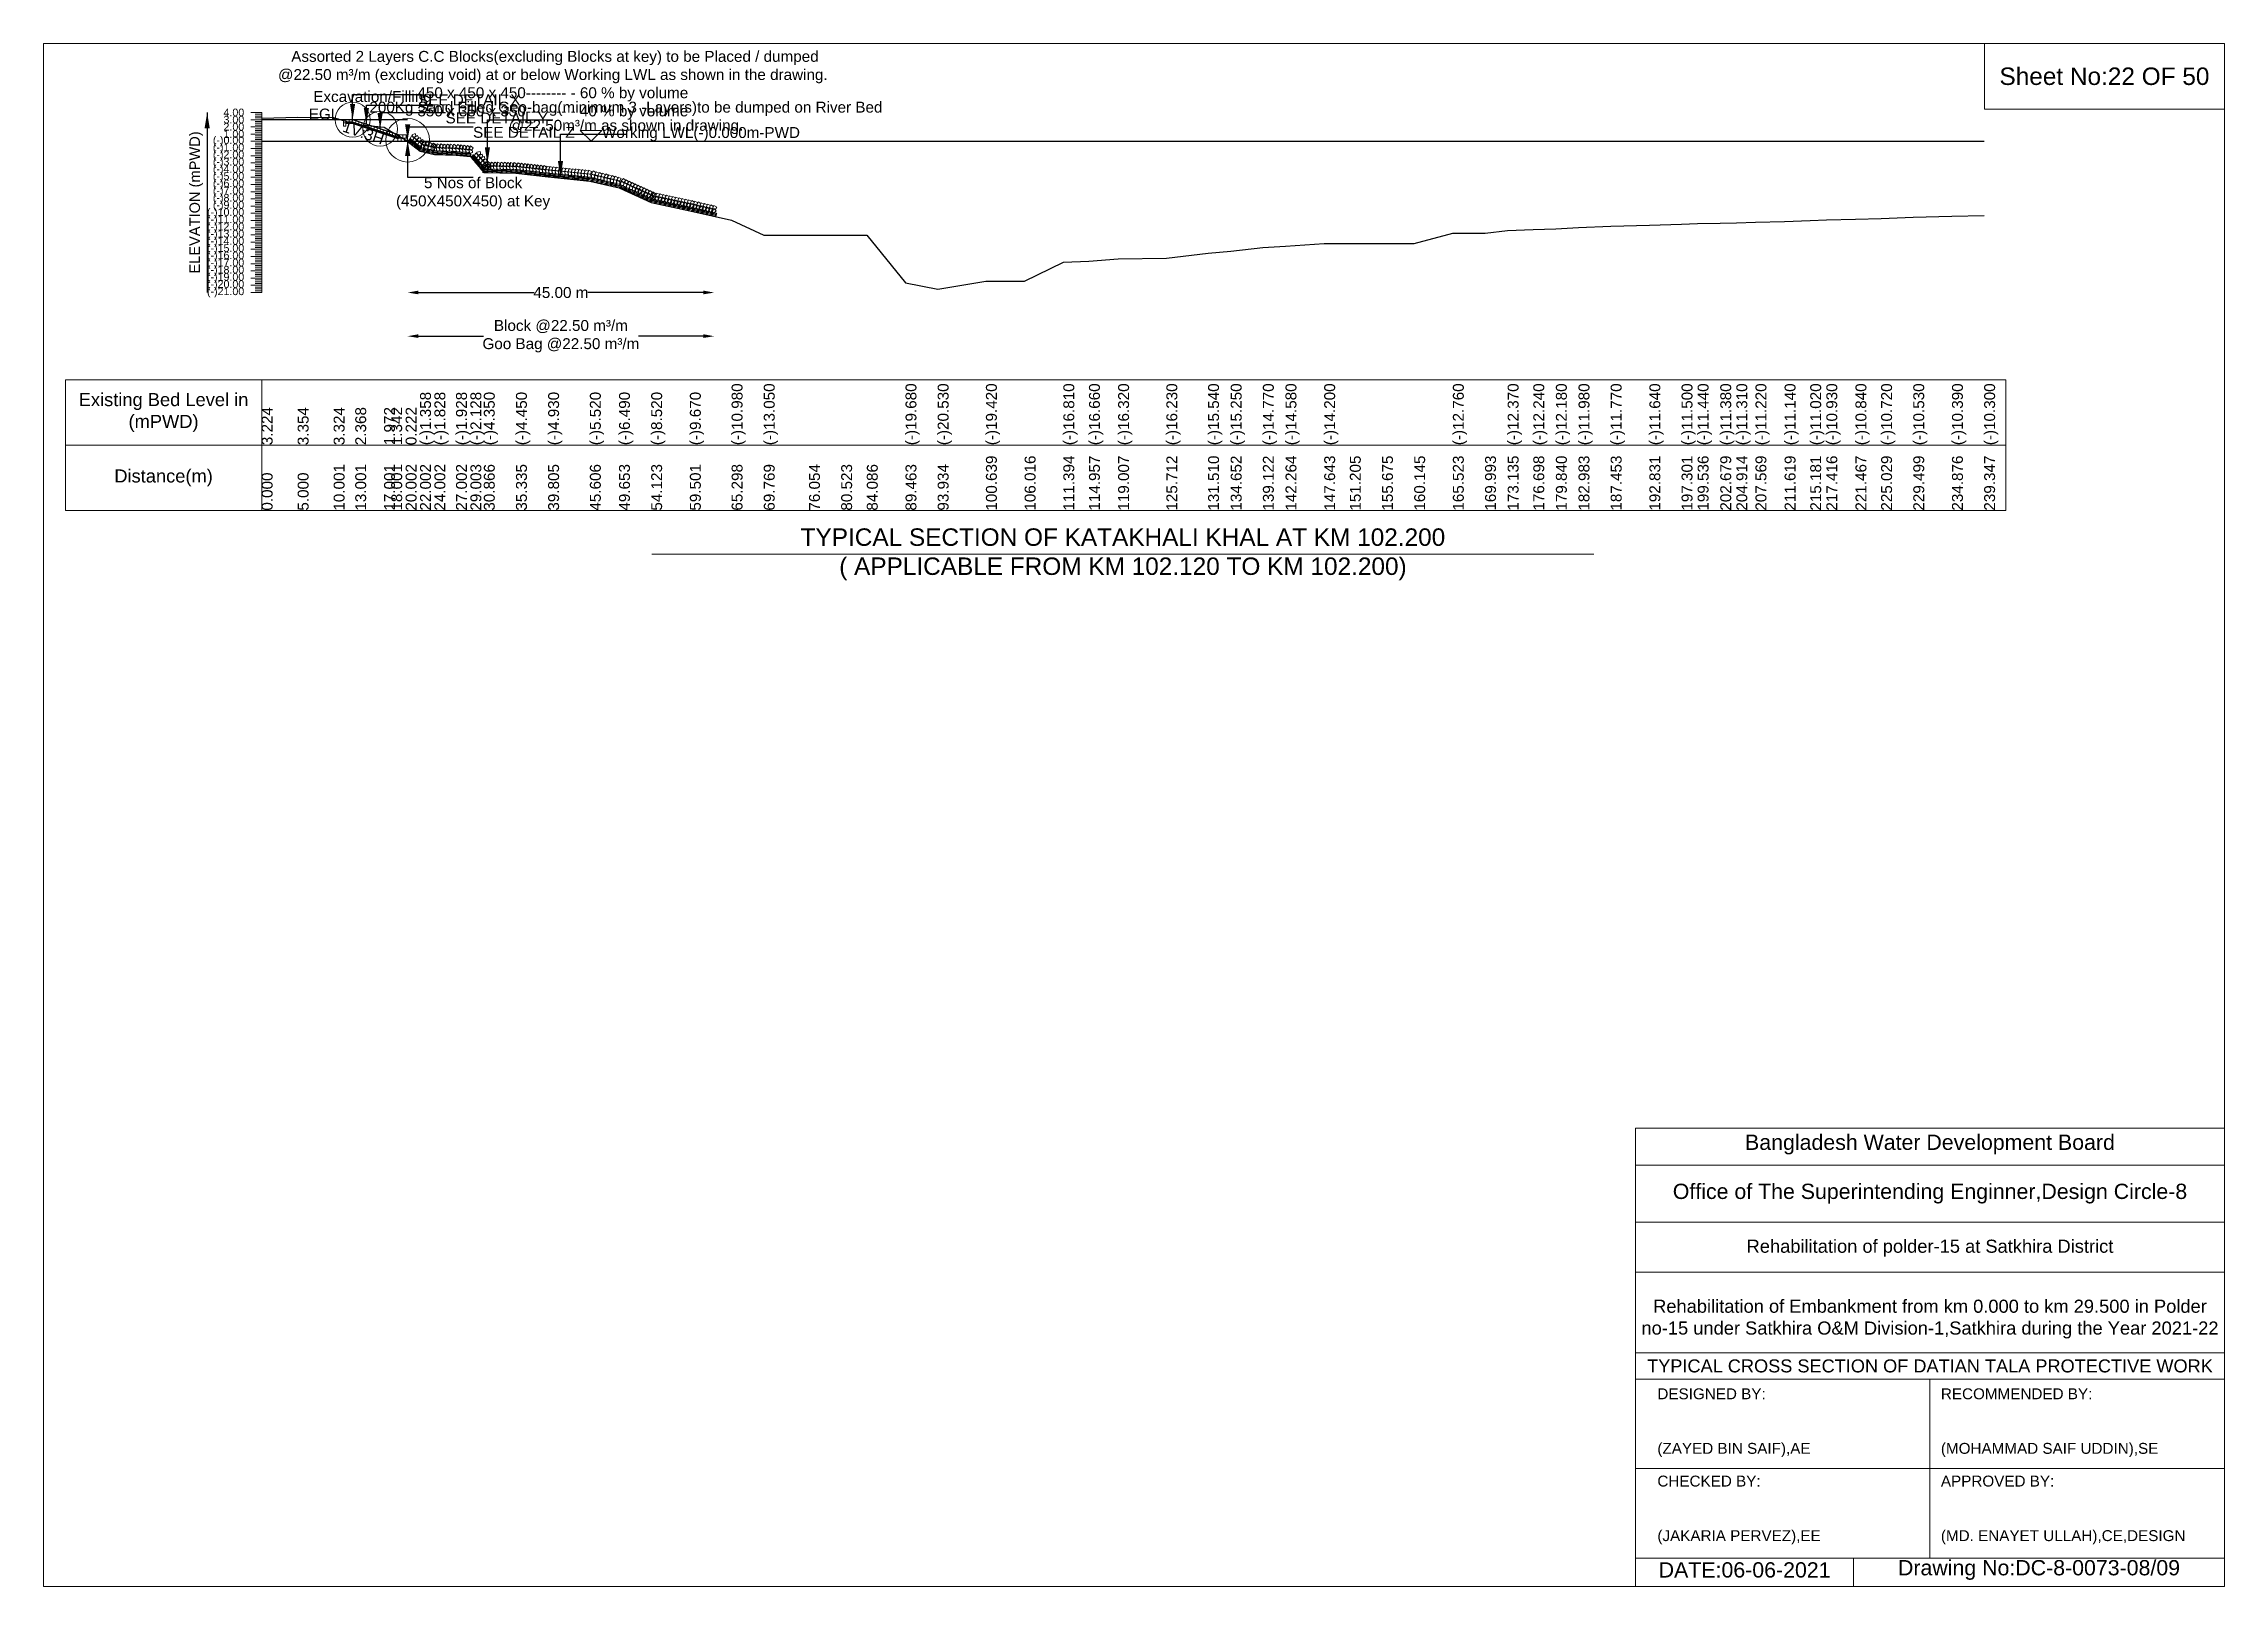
# Model space of a CAD drawing. Header units: inches. Extents: x 89000 to 845000, y -7071 to 31.
# Drawn here: x 415000 to 425000, y -7071 to 0 of the extents above; entities that cross this region are included whole.
import ezdxf

# ---------------------------------------------------------------- set-up
doc = ezdxf.new("R2010")
doc.units = ezdxf.units.IN
doc.header["$LTSCALE"] = 7
doc.header["$MEASUREMENT"] = 0
for name, color, linetype, lineweight in [('Cross section Data Border', 7, 'Continuous', 9), ('Cross Section Labels', 7, 'Continuous', 9), ('Existing_Bed_Level for Xsection', 7, 'Continuous', 25), ('Long Section Labels', 7, 'Continuous', 9)]:
    doc.layers.add(name, color=color, linetype=linetype, lineweight=lineweight)
doc.styles.get("Standard").update_dxf_attribs({"font": 'arial.ttf'})
doc.dimstyles.new('Appron Lebeling Style', dxfattribs={"dimtxt": 50, "dimasz": 50, "dimexe": 0.18, "dimexo": 0.0625, "dimgap": 0.09, "dimtad": 0, "dimtih": 1, "dimtoh": 1, "dimdec": 4, "dimzin": 0, "dimdsep": 46, "dimtxsty": 'Standard', "dimcen": 0.09, "dimse1": 1, "dimse2": 1, "dimadec": 0, "dimazin": 0, "dimtfac": 1, "dimtdec": 4, "dimtofl": 0, "dimtmove": 0, "dimatfit": 3, "dimfxl": 1, "dimtolj": 1, "dimtzin": 0, "dimarcsym": 0})
doc.dimstyles.get("Standard").update_dxf_attribs({"dimtxt": 0.18, "dimasz": 0.18, "dimexe": 0.18, "dimexo": 0.0625, "dimgap": 0.09, "dimtad": 0, "dimtih": 1, "dimtoh": 1, "dimdec": 4, "dimzin": 0, "dimdsep": 46, "dimtxsty": 'Standard', "dimcen": 0.09, "dimadec": 0, "dimazin": 0, "dimtfac": 1, "dimtdec": 4, "dimtofl": 0, "dimtmove": 0, "dimatfit": 3, "dimfxl": 1, "dimtolj": 1, "dimtzin": 0, "dimarcsym": 0})

msp = doc.modelspace()

# ---------------------------------------------------------------- texts
at = {"layer": 'Cross section Data Border', "char_height": 60, "width": 800, "attachment_point": 5}
for s, insert in [('Existing Bed Level in (mPWD)', (415550, -1690.51)), ('Distance(m)', (415550, -1990.51))]:
    msp.add_mtext(s, dxfattribs=dict(at, insert=insert))
at = {"layer": 'Cross Section Labels'}
for s, insert, char_height, attachment_point in [(' Assorted 2 Layers C.C Blocks(excluding Blocks at key) to be Placed / dumped^J@22.50 m³/m (excluding void) at or below Working LWL as shown in the drawing.^J450 x 450 x 450-------- - 60 % by volume^J350 x 350 x 350-------- - 40 % by volume', (417335.04069, -348.51), 50, 8), ('Sheet No:22 OF 50', (424450, -150), 80, 5), ('EGL', (416355.87234, -348.51), 50, 9), ('Excavation/Filling', (416779.99139, -282.51), 50, 9), ('200Kg Sand Filled Geo-bag(minimum 3 -Layers)to be dumped on River Bed^J@22.50m³/m as shown in drawing.', (417670.24644, -414.51), 50, 8), ('SEE DETAIL X', (416716.87889, -233.01), 50, 1), ('SEE DETAIL Y', (416843.10389, -315.51), 50, 1), ('SEE DETAIL Z', (416969.32889, -381.51), 50, 1), ('Working LWL(-)0.000m-PWD', (417560.32889, -447.51), 50, 7), ('5 Nos of Block ^J(450X450X450) at Key', (416969.32889, -612.51), 50, 2), ('TYPICAL SECTION OF KATAKHALI KHAL AT KM 102.200^J( APPLICABLE FROM KM 102.120 TO KM 102.200)', (419949.21889, -2340.51), 80, 5), ('Bangladesh Water Development Board', (423650, -5046), 70, 5), ('Office of The Superintending Enginner,Design Circle-8', (423650, -5271), 70, 5)]:
    msp.add_mtext(s, dxfattribs=dict(at, insert=insert, char_height=char_height, attachment_point=attachment_point))
at = {"layer": 'Cross Section Labels', "insert": (416474.77363, -385.20077), "char_height": 50, "attachment_point": 2, "rotation": 341.565051177}
msp.add_mtext('1V:3H', dxfattribs=at)
at = {"layer": 'Cross Section Labels'}
for s, insert, char_height, width, attachment_point in [('Rehabilitation of polder-15 at Satkhira District', (423650, -5521), 60, 2800, 5), ('Rehabilitation of Embankment from km 0.000 to km 29.500 in Polder no-15 under Satkhira O&M Division-1,Satkhira during the Year 2021-22', (423650, -5846), 60, 2700, 5), ('TYPICAL CROSS SECTION OF DATIAN TALA PROTECTIVE WORK', (423650, -6061), 59.5765532, 2800, 5), ('DESIGNED BY:^J^J^J(ZAYED BIN SAIF),AE', (422400, -6321), 50, 1400, 4), ('RECOMMENDED BY:^J^J^J(MOHAMMAD SAIF UDDIN),SE', (423700, -6321), 50, 1400, 4), ('CHECKED BY:^J^J^J(JAKARIA PERVEZ),EE', (422400, -6721), 50, 1400, 4), ('APPROVED BY:^J^J^J(MD. ENAYET ULLAH),CE,DESIGN', (423700, -6721), 50, 1400, 4), ('DATE:06-06-2021', (422800, -6996), 70, 1400, 5), ('Drawing No:DC-8-0073-08/09', (424150, -6996), 70, 2200, 5)]:
    msp.add_mtext(s, dxfattribs=dict(at, insert=insert, char_height=char_height, width=width, attachment_point=attachment_point))
at = {"layer": 'Long Section Labels', "char_height": 35, "attachment_point": 6}
for s, insert in [('4.00', (415920, -315.51)), ('3.00', (415920, -348.51)), ('2.00', (415920, -381.51)), ('1.00', (415920, -414.51)), ('(-)0.00', (415920, -447.51)), ('(-)1.00', (415920, -480.51)), ('(-)2.00', (415920, -513.51)), ('(-)3.00', (415920, -546.51)), ('(-)4.00', (415920, -579.51)), ('(-)5.00', (415920, -612.51)), ('(-)6.00', (415920, -645.51)), ('(-)7.00', (415920, -678.51)), ('(-)8.00', (415920, -711.51)), ('(-)10.00', (415920, -777.51)), ('(-)11.00', (415920, -810.51)), ('(-)9.00', (415920, -744.51)), ('(-)12.00', (415920, -843.51)), ('(-)13.00', (415920, -876.51)), ('(-)14.00', (415920, -909.51)), ('(-)15.00', (415920, -942.51)), ('(-)16.00', (415920, -975.51)), ('(-)17.00', (415920, -1008.51)), ('(-)18.00', (415920, -1041.51)), ('(-)19.00', (415920, -1074.51)), ('(-)20.00', (415920, -1107.51)), ('(-)21.00', (415920, -1140.51))]:
    msp.add_mtext(s, dxfattribs=dict(at, insert=insert))
at = {"layer": 'Long Section Labels', "rotation": 90}
for s, insert, char_height, attachment_point in [('ELEVATION (mPWD)', (415700, -728.01), 48, 5), ('(-)1.358', (416726.061, -1840.51), 50, 1), ('(-)1.828', (416792.07043, -1840.51), 50, 1), ('(-)1.928', (416891.07614, -1840.51), 50, 1), ('(-)2.128', (416957.08258, -1840.51), 50, 1), ('(-)4.350', (417018.59112, -1840.51), 50, 1), ('(-)4.450', (417166.06177, -1840.51), 50, 1), ('(-)4.930', (417313.5571, -1840.51), 50, 1), ('(-)5.520', (417504.98613, -1840.51), 50, 1), ('(-)6.490', (417638.54596, -1840.51), 50, 1), ('(-)8.520', (417786.04509, -1840.51), 50, 1), ('(-)9.670', (417963.54259, -1840.51), 50, 1), ('(-)10.980', (418154.84164, -1840.51), 50, 1), ('(-)13.050', (418302.37414, -1840.51), 50, 1), ('(-)13.050', (418302.37414, -1840.51), 50, 1), ('(-)13.050', (418302.37414, -1840.51), 50, 1), ('(-)13.050', (418302.37414, -1840.51), 50, 1), ('(-)19.680', (418952.28961, -1840.51), 50, 1), ('(-)20.530', (419099.81002, -1840.51), 50, 1), ('(-)19.420', (419321.10063, -1840.51), 50, 1), ('(-)19.420', (419321.10063, -1840.51), 50, 1), ('(-)16.810', (419675.99732, -1840.51), 50, 1), ('(-)16.660', (419793.58303, -1840.51), 50, 1), ('(-)16.320', (419927.23056, -1840.51), 50, 1), ('(-)16.230', (420148.4854, -1840.51), 50, 1), ('(-)15.540', (420339.83019, -1840.51), 50, 1), ('(-)15.250', (420443.50982, -1840.51), 50, 1), ('(-)14.770', (420591.02861, -1840.51), 50, 1), ('(-)14.580', (420694.72779, -1840.51), 50, 1), ('(-)14.200', (420872.2052, -1840.51), 50, 1), ('(-)14.200', (420872.2052, -1840.51), 50, 1), ('(-)14.200', (420872.2052, -1840.51), 50, 1), ('(-)14.200', (420872.2052, -1840.51), 50, 1), ('(-)12.760', (421462.24278, -1840.51), 50, 1), ('(-)12.760', (421462.24278, -1840.51), 50, 1), ('(-)12.370', (421713.45917, -1840.51), 50, 1), ('(-)12.240', (421831.0455, -1840.51), 50, 1), ('(-)12.180', (421934.73007, -1840.51), 50, 1), ('(-)11.980', (422038.43774, -1840.51), 50, 1), ('(-)11.770', (422185.94718, -1840.51), 50, 1), ('(-)11.640', (422363.41976, -1840.51), 50, 1), ('(-)11.500', (422510.92583, -1840.51), 50, 1), ('(-)11.440', (422584.68012, -1840.51), 50, 1), ('(-)11.380', (422688.40471, -1840.51), 50, 1), ('(-)11.310', (422762.15577, -1840.51), 50, 1), ('(-)11.220', (422849.77754, -1840.51), 50, 1), ('(-)11.140', (422983.41392, -1840.51), 50, 1), ('(-)11.020', (423100.98105, -1840.51), 50, 1), ('(-)10.930', (423174.74104, -1840.51), 50, 1), ('(-)10.840', (423308.39563, -1840.51), 50, 1), ('(-)10.720', (423425.95035, -1840.51), 50, 1), ('(-)10.530', (423573.46781, -1840.51), 50, 1), ('(-)10.390', (423750.92325, -1840.51), 50, 1), ('(-)10.300', (423898.43778, -1840.51), 50, 1), ('3.224', (416000, -1840.51), 50, 1), ('3.354', (416165.01514, -1840.51), 50, 1), ('3.324', (416330.02728, -1840.51), 50, 1), ('2.368', (416429.03299, -1840.51), 50, 1), ('1.972', (416561.04886, -1840.51), 50, 1), ('1.342', (416594.04514, -1840.51), 50, 1), ('0.222', (416660.05457, -1840.51), 50, 1), ('100.639', (419321.10063, -2140.51), 50, 1), ('106.016', (419498.53567, -2140.51), 50, 1), ('111.394', (419675.99732, -2140.51), 50, 1), ('114.957', (419793.58303, -2140.51), 50, 1), ('119.007', (419927.23056, -2140.51), 50, 1), ('125.712', (420148.4854, -2140.51), 50, 1), ('131.510', (420339.83019, -2140.51), 50, 1), ('134.652', (420443.50982, -2140.51), 50, 1), ('139.122', (420591.02861, -2140.51), 50, 1), ('142.264', (420694.72779, -2140.51), 50, 1), ('147.643', (420872.2052, -2140.51), 50, 1), ('151.205', (420989.75564, -2140.51), 50, 1), ('155.675', (421137.27531, -2140.51), 50, 1), ('160.145', (421284.79836, -2140.51), 50, 1), ('165.523', (421462.24278, -2140.51), 50, 1), ('169.993', (421609.76153, -2140.51), 50, 1), ('173.135', (421713.45917, -2140.51), 50, 1), ('176.698', (421831.0455, -2140.51), 50, 1), ('179.840', (421934.73007, -2140.51), 50, 1), ('182.983', (422038.43774, -2140.51), 50, 1), ('187.453', (422185.94718, -2140.51), 50, 1), ('192.831', (422363.41976, -2140.51), 50, 1), ('197.301', (422510.92583, -2140.51), 50, 1), ('199.536', (422584.68012, -2140.51), 50, 1), ('202.679', (422688.40471, -2140.51), 50, 1), ('204.914', (422762.15577, -2140.51), 50, 1), ('207.569', (422849.77754, -2140.51), 50, 1), ('211.619', (422983.41392, -2140.51), 50, 1), ('215.181', (423100.98105, -2140.51), 50, 1), ('217.416', (423174.74104, -2140.51), 50, 1), ('221.467', (423308.39563, -2140.51), 50, 1), ('225.029', (423425.95035, -2140.51), 50, 1), ('229.499', (423573.46781, -2140.51), 50, 1), ('234.876', (423750.92325, -2140.51), 50, 1), ('239.347', (423898.43778, -2140.51), 50, 1), ('0.000', (416000, -2140.51), 50, 1), ('5.000', (416165.01514, -2140.51), 50, 1), ('10.001', (416330.02728, -2140.51), 50, 1), ('13.001', (416429.03299, -2140.51), 50, 1), ('17.001', (416561.04886, -2140.51), 50, 1), ('18.001', (416594.04514, -2140.51), 50, 1), ('20.002', (416660.05457, -2140.51), 50, 1), ('22.002', (416726.061, -2140.51), 50, 1), ('24.002', (416792.07043, -2140.51), 50, 1), ('27.002', (416891.07614, -2140.51), 50, 1), ('29.003', (416957.08258, -2140.51), 50, 1), ('30.866', (417018.59112, -2140.51), 50, 1), ('35.335', (417166.06177, -2140.51), 50, 1), ('39.805', (417313.5571, -2140.51), 50, 1), ('45.606', (417504.98613, -2140.51), 50, 1), ('49.653', (417638.54596, -2140.51), 50, 1), ('54.123', (417786.04509, -2140.51), 50, 1), ('59.501', (417963.54259, -2140.51), 50, 1), ('65.298', (418154.84164, -2140.51), 50, 1), ('69.769', (418302.37414, -2140.51), 50, 1), ('76.054', (418509.77079, -2140.51), 50, 1), ('80.523', (418657.26882, -2140.51), 50, 1), ('84.086', (418774.85378, -2140.51), 50, 1), ('89.463', (418952.28961, -2140.51), 50, 1), ('93.934', (419099.81002, -2140.51), 50, 1)]:
    msp.add_mtext(s, dxfattribs=dict(at, insert=insert, char_height=char_height, attachment_point=attachment_point))

# ---------------------------------------------------------------- blocks, each defined once
blk = doc.blocks.new('*D303')
at = {"layer": 'Cross Section Labels', "color": 0, "lineweight": -2, "transparency": 16777216}
for p, q in [((416719, -1141), (417249, -1141)), ((418025, -1141), (417496, -1141))]:
    blk.add_line(p, q, dxfattribs=at)
at = {"layer": 'Cross Section Labels', "color": 0, "transparency": 16777216}
for points in [[(416719, -1132), (416719, -1149), (416669, -1141)], [(418025, -1132), (418025, -1149), (418075, -1141)]]:
    blk.add_solid(points, dxfattribs=at)
at = {"layer": 'Defpoints', "color": 0, "transparency": 16777216}
for p in [(416669, -448), (418075, -792), (418075, -1141)]:
    blk.add_point(p, dxfattribs=at)
at = {"layer": 'Cross Section Labels', "color": 0, "transparency": 16777216, "insert": (417372, -1141), "char_height": 50, "attachment_point": 5}
blk.add_mtext('\\A1;45.00 m', dxfattribs=at)
blk = doc.blocks.new('*D304')
at = {"layer": 'Cross Section Labels', "color": 0, "lineweight": -2, "transparency": 16777216}
for p, q in [((416719, -1341), (417017, -1341)), ((418025, -1341), (417728, -1341))]:
    blk.add_line(p, q, dxfattribs=at)
at = {"layer": 'Cross Section Labels', "color": 0, "transparency": 16777216}
for points in [[(416719, -1332), (416719, -1349), (416669, -1341)], [(418025, -1332), (418025, -1349), (418075, -1341)]]:
    blk.add_solid(points, dxfattribs=at)
at = {"layer": 'Defpoints', "color": 0, "transparency": 16777216}
for p in [(416669, -448), (418075, -792), (418075, -1341)]:
    blk.add_point(p, dxfattribs=at)
at = {"layer": 'Cross Section Labels', "color": 0, "transparency": 16777216, "insert": (417372, -1341), "char_height": 50, "attachment_point": 5}
blk.add_mtext('\\A1;Block @22.50 m³/m ^JGoo Bag @22.50 m³/m ', dxfattribs=at)

# ---------------------------------------------------------------- dimensions: what is measured, and where the dimension line sits
at = {"layer": 'Cross Section Labels'}
for base, text, picture, middle in [((418075.39616, -1140.51), '45.00 m', '*D303', (417372.36253, -1140.51)), ((418075.39616, -1340.51), 'Block @22.50 m³/m ^JGoo Bag @22.50 m³/m ', '*D304', (417372.36253, -1340.51))]:
    dim = msp.add_linear_dim(base=base, p1=(416669.32889, -447.51), p2=(418075.39616, -791.89681), text=text, dimstyle='Appron Lebeling Style', dxfattribs=at)
    dim.commit()
    dim.dimension.update_dxf_attribs({"geometry": picture, "text_midpoint": middle})

# ---------------------------------------------------------------- linework, layer by layer
at = {"layer": 'Cross section Data Border'}
msp.add_lwpolyline([(415100, -1540.51), (423998.43778, -1540.51), (423998.43778, -2140.51), (415100, -2140.51)], close=True, dxfattribs=at)
for points in [[(416000, -1540.51), (416000, -2140.51)], [(415100, -1840.51), (423998.43778, -1840.51)]]:
    msp.add_lwpolyline(points, dxfattribs=at)
at = {"layer": 'Cross Section Labels'}
for points in [[(415000, 0), (425000, 0), (425000, -7071), (415000, -7071)], [(423900, 0), (425000, 0), (425000, -300), (423900, -300)], [(417510.32889, -447.51), (417560.32889, -397.51), (417460.32889, -397.51)]]:
    msp.add_lwpolyline(points, close=True, dxfattribs=at)
for points in [[(417789.21889, -2340.51), (419949.21889, -2340.51), (422109.21889, -2340.51)], [(422300, -7071), (422300, -4971), (425000, -4971)], [(422300, -5141), (425000, -5141)], [(422300, -5401), (425000, -5401)], [(422300, -5631), (425000, -5631)], [(422300, -6001), (425000, -6001)], [(422300, -6121), (425000, -6121)], [(423650, -6121), (423650, -6941)], [(422300, -6531), (425000, -6531)], [(422300, -6941), (425000, -6941)], [(423300, -6941), (423300, -7071)]]:
    msp.add_lwpolyline(points, dxfattribs=at)
for centre, radius in [((416416.87889, -348.51), 80), ((416543.10389, -390.585), 80), ((416669.32889, -442.56), 100)]:
    msp.add_circle(centre, radius, dxfattribs=at)
at = {"layer": 'Existing_Bed_Level for Xsection'}
for points in [[(416000, -341.118), (416165.01514, -336.828), (416330.02728, -337.818), (416429.03299, -369.366), (416561.04886, -382.434), (416594.04514, -403.224), (416660.05457, -440.184), (416726.061, -492.324), (416792.07043, -507.834), (416891.07614, -511.134), (416957.08258, -517.734), (417018.59112, -591.06), (417166.06177, -594.36), (417313.5571, -610.2), (417504.98613, -629.67), (417638.54596, -661.68), (417786.04509, -728.67), (417963.54259, -766.62), (418154.84164, -809.85), (418302.37414, -878.16), (418509.77079, -878.16), (418657.26882, -878.16), (418774.85378, -878.16), (418952.28961, -1096.95), (419099.81002, -1125), (419321.10063, -1088.37), (419498.53567, -1088.37), (419675.99732, -1002.24), (419793.58303, -997.29), (419927.23056, -986.07), (420148.4854, -983.1), (420339.83019, -960.33), (420443.50982, -950.76), (420591.02861, -934.92), (420694.72779, -928.65), (420872.2052, -916.11), (420989.75564, -916.11), (421137.27531, -916.11), (421284.79836, -916.11), (421462.24278, -868.59), (421609.76153, -868.59), (421713.45917, -855.72), (421831.0455, -851.43), (421934.73007, -849.45), (422038.43774, -842.85), (422185.94718, -835.92), (422363.41976, -831.63), (422510.92583, -827.01), (422584.68012, -825.03), (422688.40471, -823.05), (422762.15577, -820.74), (422849.77754, -817.77), (422983.41392, -815.13), (423100.98105, -811.17), (423174.74104, -808.2), (423308.39563, -805.23), (423425.95035, -801.27), (423573.46781, -795), (423750.92325, -790.38), (423898.43778, -787.41)], [(416669.32889, -348.51), (416000, -348.51)], [(416632.20389, -420.285), (416418.403, -349.01804), (416416.87889, -348.51), (416415.27234, -348.51), (416385.57234, -348.51)], [(416385.57234, -358.41), (416415.27234, -358.41), (416632.20389, -430.72052)], [(416385.57234, -361.71), (416414.73682, -361.71), (416627.58682, -432.66)], [(416385.57234, -365.01), (416414.20131, -365.01), (416624.77889, -435.20253)], [(416000, -447.51), (423898.43778, -447.51)]]:
    msp.add_lwpolyline(points, dxfattribs=at)
at = {"layer": 'Long Section Labels'}
for points in [[(416000, -315.51), (415950, -315.51)], [(416000, -348.51), (415950, -348.51)], [(416000, -381.51), (415950, -381.51)], [(416000, -323.76), (415970, -323.76)], [(416000, -332.01), (415970, -332.01)], [(416000, -340.26), (415970, -340.26)], [(416000, -356.76), (415970, -356.76)], [(416000, -365.01), (415970, -365.01)], [(416000, -373.26), (415970, -373.26)], [(416000, -389.76), (415970, -389.76)], [(416000, -398.01), (415970, -398.01)], [(416000, -1140.51), (416000, -1107.51), (416000, -1074.51), (416000, -1041.51), (416000, -1008.51), (416000, -975.51), (416000, -942.51), (416000, -909.51), (416000, -876.51), (416000, -843.51), (416000, -810.51), (416000, -777.51), (416000, -744.51), (416000, -711.51), (416000, -678.51), (416000, -645.51), (416000, -612.51), (416000, -579.51), (416000, -546.51), (416000, -513.51), (416000, -480.51), (416000, -447.51), (416000, -414.51), (416000, -381.51), (416000, -348.51), (416000, -315.51)], [(416000, -414.51), (415950, -414.51)], [(416000, -447.51), (415950, -447.51)], [(416000, -480.51), (415950, -480.51)], [(416000, -406.26), (415970, -406.26)], [(416000, -422.76), (415970, -422.76)], [(416000, -431.01), (415970, -431.01)], [(416000, -439.26), (415970, -439.26)], [(416000, -455.76), (415970, -455.76)], [(416000, -464.01), (415970, -464.01)], [(416000, -472.26), (415970, -472.26)], [(416000, -488.76), (415970, -488.76)], [(416000, -497.01), (415970, -497.01)], [(416000, -513.51), (415950, -513.51)], [(416000, -546.51), (415950, -546.51)], [(416000, -579.51), (415950, -579.51)], [(416000, -505.26), (415970, -505.26)], [(416000, -521.76), (415970, -521.76)], [(416000, -530.01), (415970, -530.01)], [(416000, -538.26), (415970, -538.26)], [(416000, -554.76), (415970, -554.76)], [(416000, -563.01), (415970, -563.01)], [(416000, -571.26), (415970, -571.26)], [(416000, -587.76), (415970, -587.76)], [(416000, -596.01), (415970, -596.01)], [(416000, -612.51), (415950, -612.51)], [(416000, -645.51), (415950, -645.51)], [(416000, -678.51), (415950, -678.51)], [(416000, -604.26), (415970, -604.26)], [(416000, -620.76), (415970, -620.76)], [(416000, -629.01), (415970, -629.01)], [(416000, -637.26), (415970, -637.26)], [(416000, -653.76), (415970, -653.76)], [(416000, -662.01), (415970, -662.01)], [(416000, -670.26), (415970, -670.26)], [(416000, -686.76), (415970, -686.76)], [(416000, -695.01), (415970, -695.01)], [(416000, -711.51), (415950, -711.51)], [(416000, -744.51), (415950, -744.51)], [(416000, -777.51), (415950, -777.51)], [(416000, -703.26), (415970, -703.26)], [(416000, -719.76), (415970, -719.76)], [(416000, -728.01), (415970, -728.01)], [(416000, -736.26), (415970, -736.26)], [(416000, -752.76), (415970, -752.76)], [(416000, -761.01), (415970, -761.01)], [(416000, -769.26), (415970, -769.26)], [(416000, -785.76), (415970, -785.76)], [(416000, -794.01), (415970, -794.01)], [(416000, -810.51), (415950, -810.51)], [(416000, -843.51), (415950, -843.51)], [(416000, -876.51), (415950, -876.51)], [(416000, -802.26), (415970, -802.26)], [(416000, -818.76), (415970, -818.76)], [(416000, -827.01), (415970, -827.01)], [(416000, -835.26), (415970, -835.26)], [(416000, -851.76), (415970, -851.76)], [(416000, -860.01), (415970, -860.01)], [(416000, -868.26), (415970, -868.26)], [(416000, -884.76), (415970, -884.76)], [(416000, -893.01), (415970, -893.01)], [(416000, -909.51), (415950, -909.51)], [(416000, -942.51), (415950, -942.51)], [(416000, -975.51), (415950, -975.51)], [(416000, -901.26), (415970, -901.26)], [(416000, -917.76), (415970, -917.76)], [(416000, -926.01), (415970, -926.01)], [(416000, -934.26), (415970, -934.26)], [(416000, -950.76), (415970, -950.76)], [(416000, -959.01), (415970, -959.01)], [(416000, -967.26), (415970, -967.26)], [(416000, -983.76), (415970, -983.76)], [(416000, -992.01), (415970, -992.01)], [(416000, -1008.51), (415950, -1008.51)], [(416000, -1041.51), (415950, -1041.51)], [(416000, -1074.51), (415950, -1074.51)], [(416000, -1000.26), (415970, -1000.26)], [(416000, -1016.76), (415970, -1016.76)], [(416000, -1025.01), (415970, -1025.01)], [(416000, -1033.26), (415970, -1033.26)], [(416000, -1049.76), (415970, -1049.76)], [(416000, -1058.01), (415970, -1058.01)], [(416000, -1066.26), (415970, -1066.26)], [(416000, -1082.76), (415970, -1082.76)], [(416000, -1091.01), (415970, -1091.01)], [(416000, -1099.26), (415970, -1099.26)], [(416000, -1107.51), (415950, -1107.51)], [(416000, -1140.51), (415950, -1140.51)], [(416000, -1115.76), (415970, -1115.76)], [(416000, -1124.01), (415970, -1124.01)], [(416000, -1132.26), (415970, -1132.26)]]:
    msp.add_lwpolyline(points, dxfattribs=at)
for points in [[(416385.57234, -348.51), (416375.67234, -348.51), (416375.67234, -363.36), (416385.57234, -363.36)], [(416385.57234, -363.36), (416375.67234, -363.36), (416375.67234, -378.21), (416385.57234, -378.21)], [(416400.42234, -348.51), (416385.57234, -348.51), (416385.57234, -358.41), (416400.42234, -358.41)], [(416415.27234, -348.51), (416400.42234, -348.51), (416400.42234, -358.41), (416415.27234, -358.41)], [(416432.49094, -353.71402), (416418.403, -349.01804), (416415.27234, -358.41), (416429.36029, -363.10598)], [(416446.57889, -358.41), (416432.49094, -353.71402), (416429.36029, -363.10598), (416443.44824, -367.80196)], [(416460.66684, -363.10598), (416446.57889, -358.41), (416443.44824, -367.80196), (416457.53618, -372.49795)], [(416474.75478, -367.80196), (416460.66684, -363.10598), (416457.53618, -372.49795), (416471.62413, -377.19393)], [(416488.84273, -372.49795), (416474.75478, -367.80196), (416471.62413, -377.19393), (416485.71208, -381.88991)], [(416502.93068, -377.19393), (416488.84273, -372.49795), (416485.71208, -381.88991), (416499.80002, -386.58589)], [(416517.01862, -381.88991), (416502.93068, -377.19393), (416499.80002, -386.58589), (416513.88797, -391.28188)], [(416531.10657, -386.58589), (416517.01862, -381.88991), (416513.88797, -391.28188), (416527.97592, -395.97786)], [(416545.19452, -391.28188), (416531.10657, -386.58589), (416527.97592, -395.97786), (416542.06386, -400.67384)], [(416559.28247, -395.97786), (416545.19452, -391.28188), (416542.06386, -400.67384), (416556.15181, -405.36982)], [(416573.37041, -400.67384), (416559.28247, -395.97786), (416556.15181, -405.36982), (416570.23976, -410.06581)], [(416587.45836, -405.36982), (416573.37041, -400.67384), (416570.23976, -410.06581), (416584.3277, -414.76179)], [(416601.54631, -410.06581), (416587.45836, -405.36982), (416584.3277, -414.76179), (416598.41565, -419.45777)], [(416615.63425, -414.76179), (416601.54631, -410.06581), (416598.41565, -419.45777), (416612.5036, -424.15375)], [(416629.7222, -419.45777), (416615.63425, -414.76179), (416612.5036, -424.15375), (416626.59155, -428.84973)], [(416639.62889, -432.66), (416624.77889, -432.66), (416624.77889, -447.51), (416639.62889, -447.51)], [(416647.05389, -417.81), (416632.20389, -417.81), (416632.20389, -432.66), (416647.05389, -432.66)], [(416654.47889, -432.66), (416639.62889, -432.66), (416639.62889, -447.51), (416654.47889, -447.51)], [(416661.90389, -417.81), (416647.05389, -417.81), (416647.05389, -432.66), (416661.90389, -432.66)], [(416669.32889, -432.66), (416654.47889, -432.66), (416654.47889, -447.51), (416669.32889, -447.51)], [(416699.94613, -429.19583), (416686.30664, -423.32328), (416680.43409, -436.96277), (416694.07358, -442.83532)], [(416709.04128, -425.57501), (416703.54373, -411.78011), (416689.74883, -417.27766), (416695.24638, -431.07257)], [(416711.59909, -438.40077), (416697.9596, -432.52822), (416692.08705, -446.16771), (416705.72654, -452.04026)], [(416720.69424, -434.77996), (416715.19669, -420.98505), (416701.40179, -426.4826), (416706.89934, -440.27751)], [(416723.25205, -447.60571), (416709.61256, -441.73317), (416703.74002, -455.37266), (416717.37951, -461.2452)], [(416732.34721, -443.9849), (416726.84966, -430.18999), (416713.05475, -435.68755), (416718.5523, -449.48245)], [(416734.90502, -456.81066), (416721.26553, -450.93811), (416715.39298, -464.5776), (416729.03247, -470.45015)], [(416744.00017, -453.18984), (416738.50262, -439.39494), (416724.70771, -444.89249), (416730.20526, -458.68739)], [(416746.55798, -466.0156), (416732.91849, -460.14305), (416727.04594, -473.78254), (416740.68543, -479.65509)], [(416747.9282, -463.20403), (416733.08544, -463.66757), (416733.54898, -478.51034), (416748.39174, -478.0468)], [(416754.63062, -456.06893), (416743.80338, -445.9056), (416733.64005, -456.73284), (416744.46728, -466.89617)], [(416755.65313, -462.39479), (416750.15558, -448.59988), (416736.36067, -454.09743), (416741.85823, -467.89234)], [(416762.3845, -466.60078), (416747.54174, -467.06432), (416748.00528, -481.90708), (416762.84804, -481.44354)], [(416769.08692, -459.46568), (416758.25968, -449.30234), (416748.09635, -460.12958), (416758.92358, -470.29292)], [(416776.8408, -469.99752), (416761.99804, -470.46106), (416762.46158, -485.30383), (416777.30434, -484.84029)], [(416783.54322, -462.86242), (416772.71598, -452.69909), (416762.55265, -463.52633), (416773.37988, -473.68966)], [(416791.2971, -473.39427), (416776.45434, -473.85781), (416776.91788, -488.70057), (416791.76064, -488.23703)], [(416797.99952, -466.25917), (416787.17228, -456.09583), (416777.00895, -466.92307), (416787.83619, -477.08641)], [(416804.5699, -466.39858), (416791.95921, -458.55684), (416784.11746, -471.16752), (416796.72815, -479.00927)], [(416799.39749, -474.70992), (416784.93409, -478.07631), (416788.30048, -492.53971), (416802.76388, -489.17332)], [(416819.41166, -466.89328), (416806.80097, -459.05153), (416798.95922, -471.66222), (416811.56991, -479.50397)], [(416814.23925, -475.20461), (416799.77585, -478.571), (416803.14224, -493.0344), (416817.60564, -489.66801)], [(416834.25341, -467.38798), (416821.64273, -459.54623), (416813.80098, -472.15692), (416826.41167, -479.99867)], [(416829.081, -475.69931), (416814.6176, -479.0657), (416817.98399, -493.5291), (416832.44739, -490.16271)], [(416849.09517, -467.88267), (416836.48448, -460.04093), (416828.64273, -472.65161), (416841.25342, -480.49336)], [(416843.92276, -476.19401), (416829.45936, -479.5604), (416832.82575, -494.0238), (416847.28915, -490.65741)], [(416863.93693, -468.37737), (416851.32624, -460.53562), (416843.48449, -473.14631), (416856.09518, -480.98806)], [(416858.76452, -476.6887), (416844.30112, -480.05509), (416847.66751, -494.51849), (416862.13091, -491.1521)], [(416878.77869, -468.87207), (416866.168, -461.03032), (416858.32625, -473.64101), (416870.93694, -481.48276)], [(416873.60628, -477.1834), (416859.14288, -480.54979), (416862.50927, -495.01319), (416876.97267, -491.6468)], [(416893.62045, -469.36676), (416881.00976, -461.52502), (416873.16801, -474.1357), (416885.7787, -481.97745)], [(416888.44803, -477.6781), (416873.98464, -481.04449), (416877.35103, -495.50789), (416891.81442, -492.1415)], [(416911.15997, -471.10479), (416899.09686, -462.44431), (416890.43638, -474.50742), (416902.49949, -483.1679)], [(416905.44797, -479.05496), (416890.79322, -481.45515), (416893.19341, -496.10989), (416907.84815, -493.7097)], [(416925.93629, -472.58228), (416913.87318, -463.9218), (416905.2127, -475.98491), (416917.27581, -484.64539)], [(416920.22428, -480.53244), (416905.56954, -482.93263), (416907.96972, -497.58738), (416922.62447, -495.18719)], [(416940.7126, -474.05977), (416928.64949, -465.39929), (416919.98901, -477.4624), (416932.05212, -486.12288)], [(416935.0006, -482.00993), (416920.34585, -484.41012), (416922.74604, -499.06487), (416937.40079, -496.66468)], [(416955.48892, -475.53726), (416943.42581, -466.87678), (416934.76533, -478.93989), (416946.82844, -487.60036)], [(416949.77692, -483.48742), (416935.12217, -485.88761), (416937.52236, -500.54235), (416952.1771, -498.14217)], [(416970.26523, -477.01474), (416958.20213, -468.35426), (416949.54165, -480.41737), (416961.60476, -489.07785)], [(416964.55323, -484.96491), (416949.89849, -487.3651), (416952.29867, -502.01984), (416966.95342, -499.61965)], [(417004.49948, -509.17493), (417001.91431, -494.55168), (416987.29106, -497.13686), (416989.87624, -511.76011)], [(416994.85896, -510.87566), (416982.69416, -502.35861), (416974.17712, -514.52341), (416986.34192, -523.04046)], [(417004.40261, -522.25289), (416992.2378, -513.73584), (416983.72076, -525.90065), (416995.88556, -534.41769)], [(417013.94625, -533.63012), (417001.78144, -525.11308), (416993.2644, -537.27788), (417005.4292, -545.79493)], [(417014.04313, -520.55216), (417011.45795, -505.92892), (416996.8347, -508.51409), (416999.41988, -523.13734)], [(417023.48989, -545.00735), (417011.32509, -536.49031), (417002.80804, -548.65511), (417014.97284, -557.17216)], [(417023.58677, -531.9294), (417021.00159, -517.30615), (417006.37834, -519.89132), (417008.96352, -534.51457)], [(417033.03353, -556.38459), (417020.86873, -547.86754), (417012.35168, -560.03234), (417024.51648, -568.54939)], [(417033.13041, -543.30663), (417030.54523, -528.68338), (417015.92198, -531.26856), (417018.50716, -545.8918)], [(417036.83059, -549.62887), (417024.13483, -541.92562), (417016.43157, -554.62138), (417029.12734, -562.32463)], [(417031.74946, -557.99632), (417017.32377, -561.52081), (417020.84826, -575.9465), (417035.27395, -572.422)], [(417042.57717, -567.76182), (417030.41237, -559.24477), (417021.89532, -571.40958), (417034.06012, -579.92662)], [(417042.67405, -554.68386), (417040.08887, -540.06061), (417025.46563, -542.64579), (417028.0508, -557.26904)], [(417051.67687, -549.96109), (417038.98111, -542.25784), (417031.27786, -554.9536), (417043.97362, -562.65685)], [(417046.59574, -558.32854), (417032.17005, -561.85303), (417035.69455, -576.27872), (417050.12023, -572.75422)], [(417052.21769, -566.06109), (417049.63251, -551.43784), (417035.00927, -554.02302), (417037.59444, -568.64627)], [(417066.52316, -550.29331), (417053.82739, -542.59006), (417046.12414, -555.28582), (417058.8199, -562.98907)], [(417061.44202, -558.66076), (417047.01634, -562.18525), (417050.54083, -576.61094), (417064.96652, -573.08644)], [(417081.36944, -550.62553), (417068.67368, -542.92228), (417060.97042, -555.61804), (417073.66619, -563.32129)], [(417076.28831, -558.99298), (417061.86262, -562.51747), (417065.38711, -576.94316), (417079.8128, -573.41866)], [(417096.21572, -550.95775), (417083.51996, -543.2545), (417075.81671, -555.95026), (417088.51247, -563.65351)], [(417091.13459, -559.3252), (417076.7089, -562.84969), (417080.2334, -577.27538), (417094.65908, -573.75088)], [(417111.06201, -551.28997), (417098.36624, -543.58672), (417090.66299, -556.28248), (417103.35875, -563.98573)], [(417105.98087, -559.65742), (417091.55519, -563.18191), (417095.07968, -577.6076), (417109.50537, -574.0831)], [(417125.90829, -551.62219), (417113.21253, -543.91894), (417105.50927, -556.6147), (417118.20504, -564.31795)], [(417120.82716, -559.98964), (417106.40147, -563.51413), (417109.92597, -577.93982), (417124.35165, -574.41532)], [(417140.75457, -551.95441), (417128.05881, -544.25116), (417120.35556, -556.94692), (417133.05132, -564.65017)], [(417135.67344, -560.32186), (417121.24775, -563.84635), (417124.77225, -578.27204), (417139.19794, -574.74754)], [(417155.60086, -552.28663), (417142.90509, -544.58338), (417135.20184, -557.27914), (417147.8976, -564.98239)], [(417150.51972, -560.65408), (417136.09404, -564.17857), (417139.61853, -578.60426), (417154.04422, -575.07976)], [(417170.44714, -552.61885), (417157.75138, -544.9156), (417150.04812, -557.61136), (417162.74389, -565.31461)], [(417165.36601, -560.9863), (417150.94032, -564.51079), (417154.46482, -578.93648), (417168.8905, -575.41198)], [(417188.72404, -554.72444), (417176.72468, -545.97584), (417167.97609, -557.9752), (417179.97544, -566.7238)], [(417182.95396, -562.63256), (417168.28203, -564.92535), (417170.57482, -579.59728), (417185.24675, -577.30449)], [(417203.48914, -556.31011), (417191.48978, -547.56152), (417182.74119, -559.56087), (417194.74054, -568.30947)], [(417197.71906, -564.21823), (417183.04713, -566.51102), (417185.33992, -581.18295), (417200.01185, -578.89016)], [(417218.25424, -557.89579), (417206.25488, -549.14719), (417197.50628, -561.14654), (417209.50564, -569.89514)], [(417212.48416, -565.8039), (417197.81223, -568.09669), (417200.10502, -582.76862), (417214.77695, -580.47583)], [(417233.01934, -559.48146), (417221.01998, -550.73286), (417212.27138, -562.73221), (417224.27074, -571.48081)], [(417227.24926, -567.38957), (417212.57733, -569.68236), (417214.87012, -584.3543), (417229.54205, -582.06151)], [(417247.78444, -561.06713), (417235.78508, -552.31853), (417227.03648, -564.31789), (417239.03584, -573.06648)], [(417242.01436, -568.97524), (417227.34243, -571.26804), (417229.63522, -585.93997), (417244.30715, -583.64718)], [(417262.54953, -562.6528), (417250.55018, -553.9042), (417241.80158, -565.90356), (417253.80094, -574.65216)], [(417256.77946, -570.56092), (417242.10752, -572.85371), (417244.40032, -587.52564), (417259.07225, -585.23285)], [(417277.31463, -564.23847), (417265.31528, -555.48987), (417256.56668, -567.48923), (417268.56604, -576.23783)], [(417271.54456, -572.14659), (417256.87262, -574.43938), (417259.16541, -589.11131), (417273.83735, -586.81852)], [(417292.07973, -565.82414), (417280.08038, -557.07555), (417271.33178, -569.0749), (417283.33113, -577.8235)], [(417286.30965, -573.73226), (417271.63772, -576.02505), (417273.93051, -590.69698), (417288.60245, -588.40419)], [(417306.84483, -567.40982), (417294.84548, -558.66122), (417286.09688, -570.66057), (417298.09623, -579.40917)], [(417301.07475, -575.31793), (417286.40282, -577.61072), (417288.69561, -592.28266), (417303.36754, -589.98986)], [(417315.83985, -576.9036), (417301.16792, -579.19639), (417303.46071, -593.86833), (417318.13264, -591.57554)], [(417320.83916, -566.37356), (417306.98865, -561.01766), (417301.63274, -574.86817), (417315.48326, -580.22408)], [(417330.42637, -578.39392), (417315.76756, -580.76917), (417318.14282, -595.42798), (417332.80163, -593.05272)], [(417335.36639, -567.83593), (417321.48598, -562.55799), (417316.20804, -576.4384), (417330.08845, -581.71634)], [(417345.20015, -579.89654), (417330.54135, -582.27179), (417332.9166, -596.9306), (417347.57541, -594.55535)], [(417350.14018, -569.33855), (417336.25976, -564.06061), (417330.98182, -577.94102), (417344.86223, -583.21897)], [(417359.97394, -581.39916), (417345.31513, -583.77442), (417347.69038, -598.43322), (417362.34919, -596.05797)], [(417364.91396, -570.84118), (417351.03355, -565.56323), (417345.7556, -579.44365), (417359.63602, -584.72159)], [(417374.74772, -582.90178), (417360.08891, -585.27704), (417362.46416, -599.93585), (417377.12297, -597.56059)], [(417379.68774, -572.3438), (417365.80733, -567.06586), (417360.52939, -580.94627), (417374.4098, -586.22421)], [(417389.5215, -584.40441), (417374.86269, -586.77966), (417377.23795, -601.43847), (417391.89675, -599.06321)], [(417394.46152, -573.84642), (417380.58111, -568.56848), (417375.30317, -582.44889), (417389.18358, -587.72683)], [(417404.29528, -585.90703), (417389.63647, -588.28228), (417392.01173, -602.94109), (417406.67054, -600.56584)], [(417409.2353, -575.34904), (417395.35489, -570.0711), (417390.07695, -583.95151), (417403.95736, -589.22945)], [(417419.06906, -587.40965), (417404.41025, -589.78491), (417406.78551, -604.44371), (417421.44432, -602.06846)], [(417424.00908, -576.85167), (417410.12867, -571.57372), (417404.85073, -585.45413), (417418.73114, -590.73208)], [(417433.84284, -588.91227), (417419.18404, -591.28753), (417421.55929, -605.94634), (417436.2181, -603.57108)], [(417438.78287, -578.35429), (417424.90246, -573.07635), (417419.62451, -586.95676), (417433.50492, -592.2347)], [(417448.61663, -590.41489), (417433.95782, -592.79015), (417436.33307, -607.44896), (417450.99188, -605.0737)], [(417453.55665, -579.85691), (417439.67624, -574.57897), (417434.39829, -588.45938), (417448.27871, -593.73732)], [(417463.39041, -591.91752), (417448.7316, -594.29277), (417451.10685, -608.95158), (417465.76566, -606.57633)], [(417468.33043, -581.35953), (417454.45002, -576.08159), (417449.17208, -589.962), (417463.05249, -595.23994)], [(417478.16419, -593.42014), (417463.50538, -595.79539), (417465.88064, -610.4542), (417480.53944, -608.07895)], [(417483.10421, -582.86215), (417469.2238, -577.58421), (417463.94586, -591.46462), (417477.82627, -596.74257)], [(417492.93797, -594.92276), (417478.27916, -597.29802), (417480.65442, -611.95682), (417495.31323, -609.58157)], [(417497.87799, -584.36478), (417483.99758, -579.08683), (417478.71964, -592.96725), (417492.60005, -598.24519)], [(417507.71175, -596.42538), (417493.05294, -598.80064), (417495.4282, -613.45945), (417510.08701, -611.08419)], [(417512.65178, -585.8674), (417498.77136, -580.58946), (417493.49342, -594.46987), (417507.37383, -599.74781)], [(417532.87062, -590.74351), (417519.81885, -583.66016), (417512.7355, -596.71192), (417525.78726, -603.79528)], [(417547.31165, -594.20456), (417534.25989, -587.12121), (417527.17653, -600.17297), (417540.2283, -607.25633)], [(417561.75269, -597.66562), (417548.70093, -590.58226), (417541.61757, -603.63403), (417554.66934, -610.71738)], [(417576.19373, -601.12667), (417563.14197, -594.04332), (417556.05861, -607.09508), (417569.11038, -614.17844)], [(417590.63477, -604.58772), (417577.58301, -597.50437), (417570.49965, -610.55613), (417583.55142, -617.63949)], [(417526.56561, -600.54768), (417511.72093, -600.94515), (417512.1184, -615.78983), (417526.96308, -615.39236)], [(417541.00664, -604.00873), (417526.16196, -604.40621), (417526.55944, -619.25089), (417541.40412, -618.85341)], [(417555.44768, -607.46978), (417540.603, -607.86726), (417541.00048, -622.71194), (417555.84516, -622.31446)], [(417569.88872, -610.93084), (417555.04404, -611.32831), (417555.44152, -626.17299), (417570.2862, -625.77552)], [(417584.32976, -614.39189), (417569.48508, -614.78936), (417569.88256, -629.63404), (417584.72724, -629.23657)], [(417598.7708, -617.85294), (417583.92612, -618.25042), (417584.3236, -633.0951), (417599.16827, -632.69762)], [(417605.07581, -608.04878), (417592.02405, -600.96542), (417584.94069, -614.01719), (417597.99246, -621.10054)], [(417613.21184, -621.314), (417598.36716, -621.71147), (417598.76463, -636.55615), (417613.60931, -636.15868)], [(417619.51685, -611.50983), (417606.46509, -604.42647), (417599.38173, -617.47824), (417612.4335, -624.56159)], [(417627.65288, -624.77505), (417612.8082, -625.17252), (417613.20567, -640.0172), (417628.05035, -639.61973)], [(417633.95789, -614.97088), (417620.90612, -607.88753), (417613.82277, -620.93929), (417626.87453, -628.02265)], [(417642.09392, -628.2361), (417627.24924, -628.63358), (417627.64671, -643.47826), (417642.49139, -643.08078)], [(417648.39893, -618.43194), (417635.34716, -611.34858), (417628.26381, -624.40035), (417641.31557, -631.4837)], [(417661.90206, -635.65948), (417647.25209, -633.23032), (417644.82293, -647.88029), (417659.4729, -650.30945)], [(417669.95438, -627.23125), (417658.4855, -617.79795), (417649.05219, -629.26684), (417660.52108, -638.70014)], [(417675.4229, -641.80027), (417660.77293, -639.37111), (417658.34377, -654.02108), (417672.99375, -656.45024)], [(417683.47522, -633.37204), (417672.00634, -623.93874), (417662.57304, -635.40763), (417674.04192, -644.84093)], [(417688.94375, -647.94106), (417674.29378, -645.5119), (417671.86462, -660.16188), (417686.51459, -662.59103)], [(417696.99607, -639.51283), (417685.52718, -630.07953), (417676.09388, -641.54842), (417687.56277, -650.98172)], [(417702.46459, -654.08185), (417687.81462, -651.65269), (417685.38546, -666.30267), (417700.03543, -668.73182)], [(417710.51691, -645.65362), (417699.04802, -636.22032), (417689.61472, -647.68921), (417701.08361, -657.12251)], [(417715.98543, -660.22264), (417701.33546, -657.79348), (417698.9063, -672.44346), (417713.55628, -674.87261)], [(417724.03775, -651.79441), (417712.56887, -642.36111), (417703.13557, -653.83), (417714.60445, -663.2633)], [(417731.32649, -674.18739), (417722.68026, -662.11406), (417710.60693, -670.76029), (417719.25316, -682.83362)], [(417737.55859, -657.9352), (417726.08971, -648.5019), (417716.65641, -659.97079), (417728.12529, -669.40409)], [(417744.84733, -680.32818), (417736.2011, -668.25485), (417724.12778, -676.90108), (417732.774, -688.97441)], [(417751.07944, -664.076), (417739.61055, -654.64269), (417730.17725, -666.11158), (417741.64614, -675.54488)], [(417758.36817, -686.46897), (417749.72195, -674.39564), (417737.64862, -683.04187), (417746.29485, -695.1152)], [(417764.60028, -670.21679), (417753.13139, -660.78349), (417743.69809, -672.25237), (417755.16698, -681.68567)], [(417771.88902, -692.60976), (417763.24279, -680.53643), (417751.16946, -689.18266), (417759.81569, -701.25599)], [(417778.12112, -676.35758), (417766.65224, -666.92428), (417757.21894, -678.39316), (417768.68782, -687.82646)], [(417785.40986, -698.75055), (417776.76363, -686.67722), (417764.6903, -695.32345), (417773.33653, -707.39678)], [(417791.64197, -682.49837), (417780.17308, -673.06507), (417770.73978, -684.53395), (417782.20866, -693.96725)], [(417798.9307, -704.89134), (417790.28447, -692.81802), (417778.21115, -701.46424), (417786.85738, -713.53757)], [(417805.16281, -688.63916), (417793.69392, -679.20586), (417784.26062, -690.67474), (417795.72951, -700.10804)], [(417808.06494, -705.78941), (417797.03517, -695.84625), (417787.092, -706.87602), (417798.12178, -716.81919)], [(417810.67444, -688.58002), (417797.45241, -681.8198), (417790.69219, -695.04183), (417803.91422, -701.80205)], [(417822.58674, -708.89426), (417811.55696, -698.95109), (417801.61379, -709.98086), (417812.64357, -719.92403)], [(417825.19623, -691.68486), (417811.9742, -684.92465), (417805.21399, -698.14667), (417818.43601, -704.90689)], [(417839.71802, -694.78971), (417826.496, -688.02949), (417819.73578, -701.25152), (417832.9578, -708.01173)], [(417854.23981, -697.89455), (417841.01779, -691.13433), (417834.25757, -704.35636), (417847.4796, -711.11658)], [(417868.76161, -700.9994), (417855.53958, -694.23918), (417848.77936, -707.4612), (417862.00139, -714.22142)], [(417883.2834, -704.10424), (417870.06137, -697.34402), (417863.30115, -710.56605), (417876.52318, -717.32626)], [(417837.10853, -711.9991), (417826.07875, -702.05593), (417816.13559, -713.08571), (417827.16536, -723.02887)], [(417851.63032, -715.10394), (417840.60054, -705.16078), (417830.65738, -716.19055), (417841.68715, -726.13372)], [(417866.15211, -718.20879), (417855.12234, -708.26562), (417845.17917, -719.29539), (417856.20894, -729.23856)], [(417880.6739, -721.31363), (417869.64413, -711.37046), (417859.70096, -722.40024), (417870.73074, -732.34341)], [(417895.1957, -724.41847), (417884.16592, -714.47531), (417874.22275, -725.50508), (417885.25253, -735.44825)], [(417897.80519, -707.20908), (417884.58316, -700.44886), (417877.82295, -713.67089), (417891.04497, -720.43111)], [(417909.71749, -727.52332), (417898.68771, -717.58015), (417888.74455, -728.60993), (417899.77432, -738.55309)], [(417912.32698, -710.31393), (417899.10496, -703.55371), (417892.34474, -716.77573), (417905.56676, -723.53595)], [(417924.23928, -730.62816), (417913.20951, -720.685), (417903.26634, -731.71477), (417914.29611, -741.65794)], [(417926.84877, -713.41877), (417913.62675, -706.65855), (417906.86653, -719.88058), (417920.08856, -726.6408)], [(417938.76107, -733.73301), (417927.7313, -723.78984), (417917.78813, -734.81961), (417928.8179, -744.76278)], [(417941.37057, -716.52361), (417928.14854, -709.7634), (417921.38832, -722.98542), (417934.61035, -729.74564)], [(417953.28286, -736.83785), (417942.25309, -726.89468), (417932.30992, -737.92446), (417943.3397, -747.86762)], [(417955.89236, -719.62846), (417942.67033, -712.86824), (417935.91012, -726.09027), (417949.13214, -732.85048)], [(417967.80466, -739.94269), (417956.77488, -729.99953), (417946.83171, -741.0293), (417957.86149, -750.97247)], [(417970.41415, -722.7333), (417957.19213, -715.97308), (417950.43191, -729.19511), (417963.65393, -735.95533)], [(417982.59894, -743.26727), (417971.68538, -733.19668), (417961.61479, -744.11024), (417972.52835, -754.18083)], [(417985.40812, -726.08935), (417972.2655, -719.17603), (417965.35218, -732.31866), (417978.4948, -739.23197)], [(417997.08369, -746.54056), (417986.17014, -736.46997), (417976.09955, -747.38352), (417987.0131, -757.45411)], [(417999.89287, -729.36263), (417986.75025, -722.44931), (417979.83693, -735.59194), (417992.97956, -742.50525)], [(418011.56845, -749.81384), (418000.65489, -739.74325), (417990.5843, -750.6568), (418001.49786, -760.7274)], [(418014.37763, -732.63591), (418001.235, -725.7226), (417994.32169, -738.86522), (418007.46431, -745.77854)], [(418026.0532, -753.08712), (418015.13965, -743.01653), (418005.06906, -753.93009), (418015.98261, -764.00068)], [(418028.86238, -735.9092), (418015.71976, -728.99588), (418008.80644, -742.1385), (418021.94907, -749.05182)], [(418040.53796, -756.36041), (418029.6244, -746.28981), (418019.55381, -757.20337), (418030.46737, -767.27396)], [(418043.34714, -739.18248), (418030.20451, -732.26916), (418023.2912, -745.41179), (418036.43382, -752.3251)], [(418055.02271, -759.63369), (418044.10916, -749.5631), (418034.03857, -760.47665), (418044.95212, -770.54724)], [(418057.83189, -742.45576), (418044.68927, -735.54245), (418037.77595, -748.68507), (418050.91858, -755.59839)], [(418069.50747, -762.90697), (418058.59391, -752.83638), (418048.52332, -763.74994), (418059.43688, -773.82053)], [(418072.31665, -745.72904), (418059.17402, -738.81573), (418052.26071, -751.95835), (418065.40333, -758.87167)], [(418083.99222, -766.18025), (418073.07867, -756.10966), (418063.00808, -767.02322), (418073.92163, -777.09381)], [(418086.8014, -749.00233), (418073.65878, -742.08901), (418066.74546, -755.23164), (418079.88809, -762.14495)]]:
    msp.add_lwpolyline(points, close=True, dxfattribs=at)
for centre, major_axis in [((416679.68561, -452.11645), (8.61801, -6.80757)), ((416683.16304, -447.71422), (8.61801, -6.80757)), ((416686.64046, -443.31199), (8.61801, -6.80757)), ((416696.92164, -465.73158), (8.61801, -6.80757)), ((416700.39906, -461.32935), (8.61801, -6.80757)), ((416703.87649, -456.92712), (8.61801, -6.80757)), ((416714.15767, -479.34672), (8.61801, -6.80757)), ((416717.63509, -474.94449), (8.61801, -6.80757)), ((416721.11251, -470.54226), (8.61801, -6.80757)), ((416731.16119, -490.64098), (10.69124, -2.51208)), ((416732.4444, -485.17971), (10.69124, -2.51208)), ((416733.72762, -479.71844), (10.69124, -2.51208)), ((416752.54366, -495.66515), (10.69124, -2.51208)), ((416753.82688, -490.20388), (10.69124, -2.51208)), ((416755.11009, -484.74261), (10.69124, -2.51208)), ((416773.92614, -500.68931), (10.69124, -2.51208)), ((416775.20935, -495.22804), (10.69124, -2.51208)), ((416776.49257, -489.76677), (10.69124, -2.51208)), ((416795.01657, -499.51253), (10.9763, -0.36586)), ((416795.20345, -493.90564), (10.9763, -0.36586)), ((416816.96917, -500.24424), (10.9763, -0.36586)), ((416817.15606, -494.63735), (10.9763, -0.36586)), ((416838.92178, -500.97595), (10.9763, -0.36586)), ((416839.10867, -495.36906), (10.9763, -0.36586)), ((416860.87439, -501.70766), (10.9763, -0.36586)), ((416861.06128, -496.10077), (10.9763, -0.36586)), ((416882.827, -502.43937), (10.9763, -0.36586)), ((416883.01389, -496.83249), (10.9763, -0.36586)), ((416905.8355, -498.51485), (10.92791, -1.09268)), ((416927.69131, -500.70022), (10.92791, -1.09268)), ((416949.54713, -502.88559), (10.92791, -1.09268)), ((416794.82968, -505.11941), (10.9763, -0.36586)), ((416816.78229, -505.85112), (10.9763, -0.36586)), ((416838.7349, -506.58283), (10.9763, -0.36586)), ((416860.68751, -507.31455), (10.9763, -0.36586)), ((416882.64012, -508.04626), (10.9763, -0.36586)), ((416904.71918, -509.67918), (10.92791, -1.09268)), ((416905.27734, -504.09702), (10.92791, -1.09268)), ((416926.57499, -511.86455), (10.92791, -1.09268)), ((416927.13315, -506.28239), (10.92791, -1.09268)), ((416948.4308, -514.04992), (10.92791, -1.09268)), ((416948.98897, -508.46776), (10.92791, -1.09268)), ((416967.57951, -525.88307), (7.05805, -8.4141)), ((416971.87757, -522.27769), (7.05805, -8.4141)), ((416976.17564, -518.67232), (7.05805, -8.4141)), ((416981.69561, -542.71126), (7.05805, -8.4141)), ((416985.99368, -539.10588), (7.05805, -8.4141)), ((416990.29174, -535.50051), (7.05805, -8.4141)), ((416995.81172, -559.53945), (7.05805, -8.4141)), ((417000.10978, -555.93407), (7.05805, -8.4141)), ((417004.40785, -552.3287), (7.05805, -8.4141)), ((417009.92782, -576.36764), (7.05805, -8.4141)), ((417014.22589, -572.76226), (7.05805, -8.4141)), ((417018.52396, -569.15689), (7.05805, -8.4141)), ((417023.79329, -588.37071), (10.97965, -0.2457)), ((417023.9188, -582.76211), (10.97965, -0.2457)), ((417024.04431, -577.15352), (10.97965, -0.2457)), ((417045.7526, -588.8621), (10.97965, -0.2457)), ((417045.8781, -583.2535), (10.97965, -0.2457)), ((417046.00361, -577.64491), (10.97965, -0.2457)), ((417067.7119, -589.35349), (10.97965, -0.2457)), ((417067.8374, -583.74489), (10.97965, -0.2457)), ((417067.96291, -578.1363), (10.97965, -0.2457)), ((417089.6712, -589.84488), (10.97965, -0.2457)), ((417089.79671, -584.23628), (10.97965, -0.2457)), ((417089.92221, -578.62769), (10.97965, -0.2457)), ((417111.6305, -590.33627), (10.97965, -0.2457)), ((417111.75601, -584.72768), (10.97965, -0.2457)), ((417111.88152, -579.11908), (10.97965, -0.2457)), ((417133.58981, -590.82766), (10.97965, -0.2457)), ((417133.71531, -585.21907), (10.97965, -0.2457)), ((417133.84082, -579.61047), (10.97965, -0.2457)), ((417155.54911, -591.31905), (10.97965, -0.2457)), ((417155.67462, -585.71046), (10.97965, -0.2457)), ((417155.80012, -580.10186), (10.97965, -0.2457)), ((417177.68293, -592.7869), (10.91961, -1.17269)), ((417178.28196, -587.20898), (10.91961, -1.17269)), ((417178.88099, -581.63105), (10.91961, -1.17269)), ((417199.52215, -595.13229), (10.91961, -1.17269)), ((417200.12118, -589.55436), (10.91961, -1.17269)), ((417200.72021, -583.97644), (10.91961, -1.17269)), ((417221.36137, -597.47767), (10.91961, -1.17269)), ((417221.9604, -591.89975), (10.91961, -1.17269)), ((417222.55943, -586.32182), (10.91961, -1.17269)), ((417243.20059, -599.82306), (10.91961, -1.17269)), ((417243.79962, -594.24513), (10.91961, -1.17269)), ((417244.39865, -588.66721), (10.91961, -1.17269)), ((417265.03981, -602.16844), (10.91961, -1.17269)), ((417265.63884, -596.59052), (10.91961, -1.17269)), ((417266.23788, -591.01259), (10.91961, -1.17269)), ((417287.47807, -598.9359), (10.91961, -1.17269)), ((417288.0771, -593.35798), (10.91961, -1.17269)), ((417309.31729, -601.28129), (10.91961, -1.17269)), ((417309.91632, -595.70336), (10.91961, -1.17269)), ((417331.68693, -597.94661), (10.92603, -1.11127)), ((417353.53899, -600.16915), (10.92603, -1.11127)), ((417375.39106, -602.3917), (10.92603, -1.11127)), ((417286.87903, -604.51383), (10.91961, -1.17269)), ((417308.71826, -606.85921), (10.91961, -1.17269)), ((417330.55161, -609.10902), (10.92603, -1.11127)), ((417331.11927, -603.52781), (10.92603, -1.11127)), ((417352.40368, -611.33156), (10.92603, -1.11127)), ((417352.97133, -605.75036), (10.92603, -1.11127)), ((417374.25574, -613.55411), (10.92603, -1.11127)), ((417374.8234, -607.9729), (10.92603, -1.11127)), ((417396.10781, -615.77666), (10.92603, -1.11127)), ((417396.67546, -610.19545), (10.92603, -1.11127)), ((417397.24312, -604.61424), (10.92603, -1.11127)), ((417417.95987, -617.9992), (10.92603, -1.11127)), ((417418.52753, -612.41799), (10.92603, -1.11127)), ((417419.09519, -606.83679), (10.92603, -1.11127)), ((417439.81194, -620.22175), (10.92603, -1.11127)), ((417440.37959, -614.64054), (10.92603, -1.11127)), ((417440.94725, -609.05933), (10.92603, -1.11127)), ((417461.664, -622.44429), (10.92603, -1.11127)), ((417462.23166, -616.86308), (10.92603, -1.11127)), ((417462.79931, -611.28188), (10.92603, -1.11127)), ((417483.51606, -624.66684), (10.92603, -1.11127)), ((417484.08372, -619.08563), (10.92603, -1.11127)), ((417484.65138, -613.50442), (10.92603, -1.11127)), ((417505.73584, -626.96525), (10.67995, -2.55964)), ((417507.04335, -621.50974), (10.67995, -2.55964)), ((417508.35086, -616.05424), (10.67995, -2.55964)), ((417527.09575, -632.08453), (10.67995, -2.55964)), ((417528.40325, -626.62903), (10.67995, -2.55964)), ((417529.71076, -621.17352), (10.67995, -2.55964)), ((417548.45565, -637.20381), (10.67995, -2.55964)), ((417549.76316, -631.74831), (10.67995, -2.55964)), ((417551.07066, -626.2928), (10.67995, -2.55964)), ((417569.81555, -642.32309), (10.67995, -2.55964)), ((417571.12306, -636.86759), (10.67995, -2.55964)), ((417572.43057, -631.41209), (10.67995, -2.55964)), ((417591.17545, -647.44237), (10.67995, -2.55964)), ((417592.48296, -641.98687), (10.67995, -2.55964)), ((417593.79047, -636.53137), (10.67995, -2.55964)), ((417612.53535, -652.56166), (10.67995, -2.55964)), ((417613.84286, -647.10615), (10.67995, -2.55964)), ((417615.15037, -641.65065), (10.67995, -2.55964)), ((417633.89525, -657.68094), (10.67995, -2.55964)), ((417635.20276, -652.22543), (10.67995, -2.55964)), ((417636.51027, -646.76993), (10.67995, -2.55964)), ((417654.73826, -665.95335), (9.99941, -4.54146)), ((417657.05811, -660.84547), (9.99941, -4.54146)), ((417659.37797, -655.7376), (9.99941, -4.54146)), ((417674.73709, -675.03626), (9.99941, -4.54146)), ((417677.05694, -669.92839), (9.99941, -4.54146)), ((417679.3768, -664.82051), (9.99941, -4.54146)), ((417694.73592, -684.11917), (9.99941, -4.54146)), ((417697.05577, -679.0113), (9.99941, -4.54146)), ((417699.37563, -673.90342), (9.99941, -4.54146)), ((417714.73475, -693.20208), (9.99941, -4.54146)), ((417717.0546, -688.09421), (9.99941, -4.54146)), ((417719.37445, -682.98633), (9.99941, -4.54146)), ((417734.73357, -702.28499), (9.99941, -4.54146)), ((417737.05343, -697.17712), (9.99941, -4.54146)), ((417739.37328, -692.06925), (9.99941, -4.54146)), ((417759.37211, -701.15216), (9.99941, -4.54146)), ((417754.7324, -711.36791), (9.99941, -4.54146)), ((417757.05226, -706.26003), (9.99941, -4.54146)), ((417774.73123, -720.45082), (9.99941, -4.54146)), ((417777.05109, -715.34294), (9.99941, -4.54146)), ((417779.37094, -710.23507), (9.99941, -4.54146)), ((417794.71368, -727.655), (10.73967, -2.2962)), ((417795.88663, -722.16899), (10.73967, -2.2962)), ((417797.05957, -716.68298), (10.73967, -2.2962)), ((417816.19303, -732.24741), (10.73967, -2.2962)), ((417817.36597, -726.7614), (10.73967, -2.2962)), ((417818.53891, -721.27539), (10.73967, -2.2962)), ((417837.67237, -736.83982), (10.73967, -2.2962)), ((417838.84531, -731.35381), (10.73967, -2.2962)), ((417840.01825, -725.8678), (10.73967, -2.2962)), ((417859.15172, -741.43223), (10.73967, -2.2962)), ((417860.32466, -735.94622), (10.73967, -2.2962)), ((417861.4976, -730.46021), (10.73967, -2.2962)), ((417880.63106, -746.02464), (10.73967, -2.2962)), ((417881.804, -740.53863), (10.73967, -2.2962)), ((417882.97694, -735.05262), (10.73967, -2.2962)), ((417902.1104, -750.61704), (10.73967, -2.2962)), ((417903.28335, -745.13103), (10.73967, -2.2962)), ((417904.45629, -739.64502), (10.73967, -2.2962)), ((417923.58975, -755.20945), (10.73967, -2.2962)), ((417924.76269, -749.72344), (10.73967, -2.2962)), ((417925.93563, -744.23743), (10.73967, -2.2962)), ((417945.06909, -759.80186), (10.73967, -2.2962)), ((417946.24203, -754.31585), (10.73967, -2.2962)), ((417947.41497, -748.82984), (10.73967, -2.2962)), ((417966.57408, -764.42933), (10.71228, -2.42077)), ((417967.81066, -758.95731), (10.71228, -2.42077)), ((417969.04723, -753.48529), (10.71228, -2.42077)), ((417987.99864, -769.27088), (10.71228, -2.42077)), ((417989.23522, -763.79886), (10.71228, -2.42077)), ((417990.47179, -758.32684), (10.71228, -2.42077)), ((418009.42321, -774.11243), (10.71228, -2.42077)), ((418010.65978, -768.64041), (10.71228, -2.42077)), ((418011.89635, -763.16839), (10.71228, -2.42077)), ((418030.84777, -778.95398), (10.71228, -2.42077)), ((418032.08434, -773.48196), (10.71228, -2.42077)), ((418033.32091, -768.00994), (10.71228, -2.42077)), ((418052.27233, -783.79553), (10.71228, -2.42077)), ((418053.5089, -778.32351), (10.71228, -2.42077)), ((418054.74548, -772.85149), (10.71228, -2.42077)), ((418073.69689, -788.63708), (10.71228, -2.42077)), ((418074.93346, -783.16506), (10.71228, -2.42077)), ((418076.17004, -777.69304), (10.71228, -2.42077))]:
    msp.add_ellipse(centre, major_axis=major_axis, ratio=0.255, dxfattribs=at)

msp.set_redraw_order([(e.dxf.handle, doc.entitydb.next_handle()) for e in msp.query("TEXT MTEXT ATTDEF DIMENSION ARC_DIMENSION")])  # texts and dimensions are drawn at this point

# ---------------------------------------------------------------- leaders
at = {"layer": 'Cross Section Labels', "annotation_type": 0, "has_hookline": 1, "hookline_direction": 0}
for points, text_width in [([(416416.87889, -348.51), (416416.87889, -233.01), (416716.78889, -233.01)], 466.13233), ([(416479.99139, -366.5775), (416479.99139, -282.51), (416779.90139, -282.51)], 533.32196), ([(416543.10389, -390.585), (416543.10389, -315.51), (416843.01389, -315.51)], 466.03001), ([(416669.32889, -442.56), (416669.32889, -381.51), (416969.23889, -381.51)], 460.91405), ([(417035.04069, -547.85043), (417035.04069, -348.51), (417334.95069, -348.51)], 2510.77763), ([(416669.32889, -442.56), (416669.32889, -612.51), (416969.23889, -612.51)], 701.90996), ([(417370.24644, -610.44627), (417370.24644, -414.51), (417670.15644, -414.51)], 2345.7367)]:
    msp.add_leader(points, dimstyle='Standard', override={"dimasz": 72}, dxfattribs=dict(at, text_width=text_width))
at = {"layer": 'Long Section Labels'}
msp.add_leader([(415750, -315.51), (415750, -1140.51)], dimstyle='Standard', override={"dimasz": 72}, dxfattribs=at)

doc.saveas('drawing.dxf')
